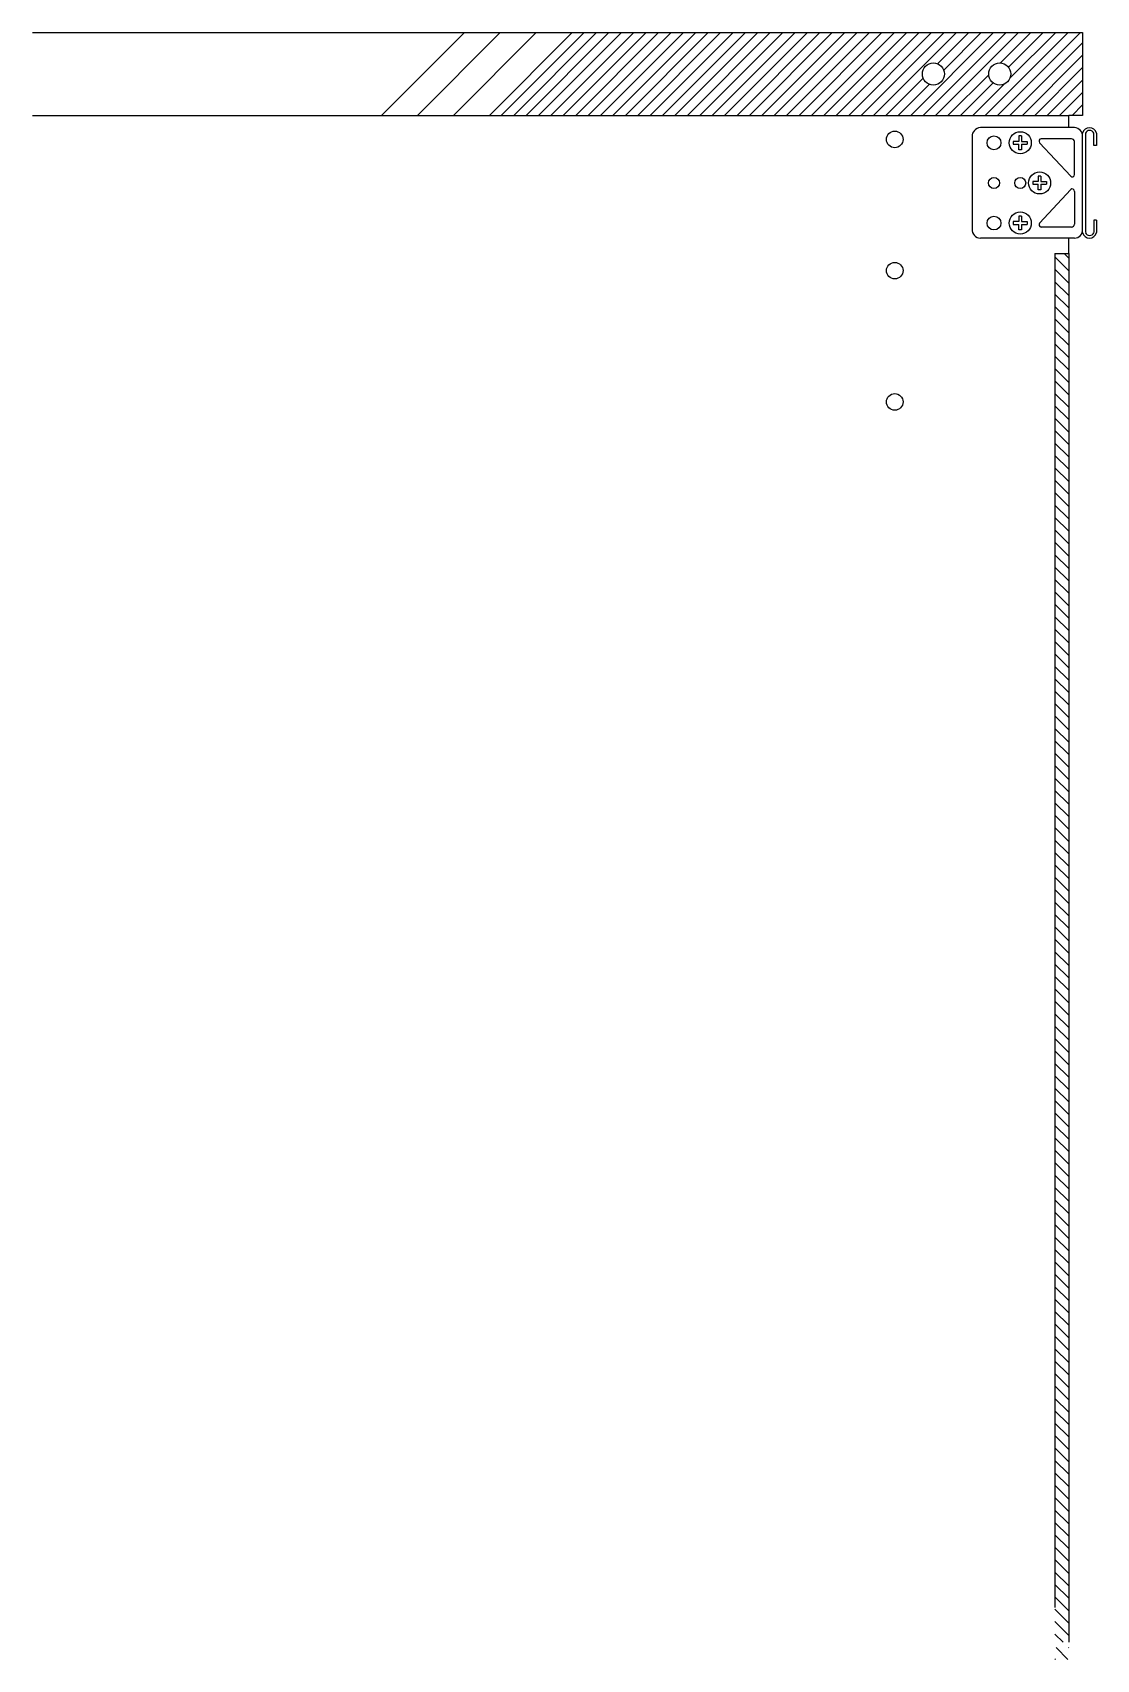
# Model space of a CAD drawing. Header units: millimetres. Extents: x -1061 to 8262, y 78 to 3828.
# Drawn here: x 3735 to 4120, y 2705 to 3294 of the extents above; entities that cross this region are included whole.
import ezdxf

# ---------------------------------------------------------------- set-up
doc = ezdxf.new("R2010")
doc.units = ezdxf.units.MM
for name, color, linetype in [('IF-DETL', 4, 'Continuous'), ('IF-FURN', 7, 'Continuous'), ('Layer1', 1, 'Continuous'), ('Layer2', 8, 'Continuous')]:
    doc.layers.add(name, color=color, linetype=linetype)

msp = doc.modelspace()

# ---------------------------------------------------------------- hatches: boundary and pattern name
at = {"layer": 'IF-DETL'}
h = msp.add_hatch(dxfattribs=at)
h.set_pattern_fill('ANSI31', color=256)
h.set_pattern_definition([(45, (-1961.651, -1232.6828), (-2.245064, 2.245064), [])])
h.paths.add_polyline_path([(4109.58, 3263.68), (4114.58, 3263.68), (4114.58, 3293.68), (3929.91, 3293.68), (3899.91, 3263.68)])
h.paths.add_polyline_path([(4080.58, 3278.68, -1), (4088.58, 3278.68, -1)], flags=16)
h.paths.add_polyline_path([(4056.58, 3278.68, -1), (4064.58, 3278.68, -1)], flags=16)
h = msp.add_hatch(dxfattribs=at)
h.set_pattern_fill('ANSI31', color=256, angle=90)
h.set_pattern_definition([(135, (-1961.651, -1232.6828), (-2.245064, -2.245064), [])])
h.paths.add_polyline_path([(4104.58, 2711.12), (4109.58, 2711.12), (4109.58, 3213.68), (4105.58, 3213.68), (4104.58, 3213.68)])
h.paths.add_polyline_path([(4109.58, 2709.22), (4104.58, 2709.22), (4104.58, 2704.89), (4109.58, 2704.89)])

# ---------------------------------------------------------------- linework, layer by layer
at = {"layer": 'IF-DETL', "linetype": 'Continuous'}
for p, q in [((3860.84, 3263.68), (3890.84, 3293.68)), ((3873.86, 3263.68), (3903.86, 3293.68)), ((3886.89, 3263.68), (3916.89, 3293.68)), ((3899.91, 3263.68), (3929.91, 3293.68))]:
    msp.add_line(p, q, dxfattribs=at)
at = {"layer": 'IF-FURN'}
for p, q in [((3734.58, 3293.68), (4114.58, 3293.68)), ((4114.58, 3293.68), (4114.58, 3263.68)), ((3734.58, 3263.68), (4109.58, 3263.68)), ((4114.58, 3263.68), (4109.58, 3263.68)), ((4104.58, 3213.68), (4109.58, 3213.68)), ((4104.58, 3213.68), (4104.58, 2723.68)), ((4109.58, 3213.68), (4109.58, 2711.12))]:
    msp.add_line(p, q, dxfattribs=at)
for centre in [(4060.58, 3278.68), (4084.58, 3278.68)]:
    msp.add_circle(centre, 4, dxfattribs=at)
at = {"layer": 'Layer1'}
for p, q in [((4109.58, 3259.26), (4109.58, 3263.68)), ((4109.58, 3213.68), (4109.58, 3219.26))]:
    msp.add_line(p, q, dxfattribs=at)
for centre in [(4046.58, 3255.01), (4046.58, 3207.51), (4046.58, 3160.01)]:
    msp.add_circle(centre, 3, dxfattribs=at)
at = {"layer": 'Layer2'}
for p, q in [((4111.58, 3259.26), (4077.58, 3259.26)), ((4092.5, 3256.28), (4091.5, 3256.28)), ((4091.5, 3256.28), (4091.5, 3254.28)), ((4092.5, 3256.28), (4092.5, 3254.28)), ((4114.58, 3221.26), (4114.58, 3257.26)), ((4115.58, 3257.26), (4115.58, 3221.26)), ((4118.58, 3252.76), (4118.58, 3257.26)), ((4119.58, 3257.26), (4119.58, 3252.76)), ((4074.58, 3256.01), (4074.58, 3222.51)), ((4091.5, 3254.28), (4089.5, 3254.28)), ((4089.5, 3254.28), (4089.5, 3253.28)), ((4089.5, 3253.28), (4091.5, 3253.28)), ((4091.5, 3251.28), (4091.5, 3253.28)), ((4092.5, 3251.28), (4091.5, 3251.28)), ((4092.5, 3254.28), (4094.5, 3254.28)), ((4092.5, 3253.28), (4092.5, 3251.28)), ((4092.5, 3253.28), (4094.5, 3253.28)), ((4094.5, 3254.28), (4094.5, 3253.28)), ((4099, 3253.78), (4110.27, 3241.66)), ((4110.58, 3255.23), (4099.58, 3255.23)), ((4111.58, 3242.31), (4111.58, 3254.23)), ((4119.58, 3252.76), (4118.58, 3252.76)), ((4098.5, 3239.76), (4096.5, 3239.76)), ((4096.5, 3239.76), (4096.5, 3238.76)), ((4096.5, 3238.76), (4098.5, 3238.76)), ((4099.5, 3241.76), (4098.5, 3241.76)), ((4098.5, 3241.76), (4098.5, 3239.76)), ((4098.5, 3236.76), (4098.5, 3238.76)), ((4099.5, 3241.76), (4099.5, 3239.76)), ((4099.5, 3239.76), (4101.5, 3239.76)), ((4099.5, 3238.76), (4099.5, 3236.76)), ((4099.5, 3238.76), (4101.5, 3238.76)), ((4101.5, 3239.76), (4101.5, 3238.76)), ((4099.5, 3236.76), (4098.5, 3236.76)), ((4099, 3224.74), (4110.27, 3236.85)), ((4111.58, 3236.21), (4111.58, 3224.29)), ((4092.5, 3227.24), (4091.5, 3227.24)), ((4091.5, 3227.24), (4091.5, 3225.24)), ((4092.5, 3227.24), (4092.5, 3225.24)), ((4091.5, 3225.24), (4089.5, 3225.24)), ((4089.5, 3225.24), (4089.5, 3224.24)), ((4089.5, 3224.24), (4091.5, 3224.24)), ((4091.5, 3222.24), (4091.5, 3224.24)), ((4092.5, 3222.24), (4091.5, 3222.24)), ((4092.5, 3225.24), (4094.5, 3225.24)), ((4092.5, 3224.24), (4092.5, 3222.24)), ((4092.5, 3224.24), (4094.5, 3224.24)), ((4094.5, 3225.24), (4094.5, 3224.24)), ((4110.58, 3223.29), (4099.58, 3223.29)), ((4114.58, 3221.26), (4114.58, 3221.26)), ((4119.58, 3225.76), (4118.58, 3225.76)), ((4118.58, 3225.76), (4118.58, 3221.26)), ((4119.58, 3225.76), (4119.58, 3221.26)), ((4111.58, 3219.26), (4077.58, 3219.26))]:
    msp.add_line(p, q, dxfattribs=at)
for centre, radius in [((4082.5, 3253.78), 2.5), ((4092, 3253.78), 4), ((4082.5, 3239.26), 2), ((4092, 3239.26), 2), ((4099, 3239.26), 4), ((4082.5, 3224.74), 2.5), ((4092, 3224.74), 4)]:
    msp.add_circle(centre, radius, dxfattribs=at)
for centre, radius, start, end in [((4077.71, 3256.13), 3.13, 92.29061, 182.29061), ((4111.46, 3256.13), 3.13, 357.70939, 87.70939), ((4117.08, 3256.69), 2.56, 12.68038, 167.31962), ((4117.08, 3256.63), 1.63, 22.61986, 157.38014), ((4099.65, 3254.36), 0.871, 94.43287, 221.96143), ((4110.58, 3254.23), 1, 0, 90), ((4110.82, 3242.21), 0.772, 225.38959, 7.0872), ((4110.82, 3236.3), 0.772, 352.9128, 134.61041), ((4077.71, 3222.38), 3.13, 177.70939, 267.70939), ((4099.65, 3224.16), 0.871, 138.03857, 265.56713), ((4110.58, 3224.29), 1, 270, 0), ((4111.46, 3222.38), 3.13, 272.29061, 2.29061), ((4117.08, 3221.82), 2.56, 192.68038, 347.31962), ((4117.08, 3221.88), 1.63, 202.61986, 337.38014)]:
    msp.add_arc(centre, radius, start, end, dxfattribs=at)

doc.saveas('drawing.dxf')
